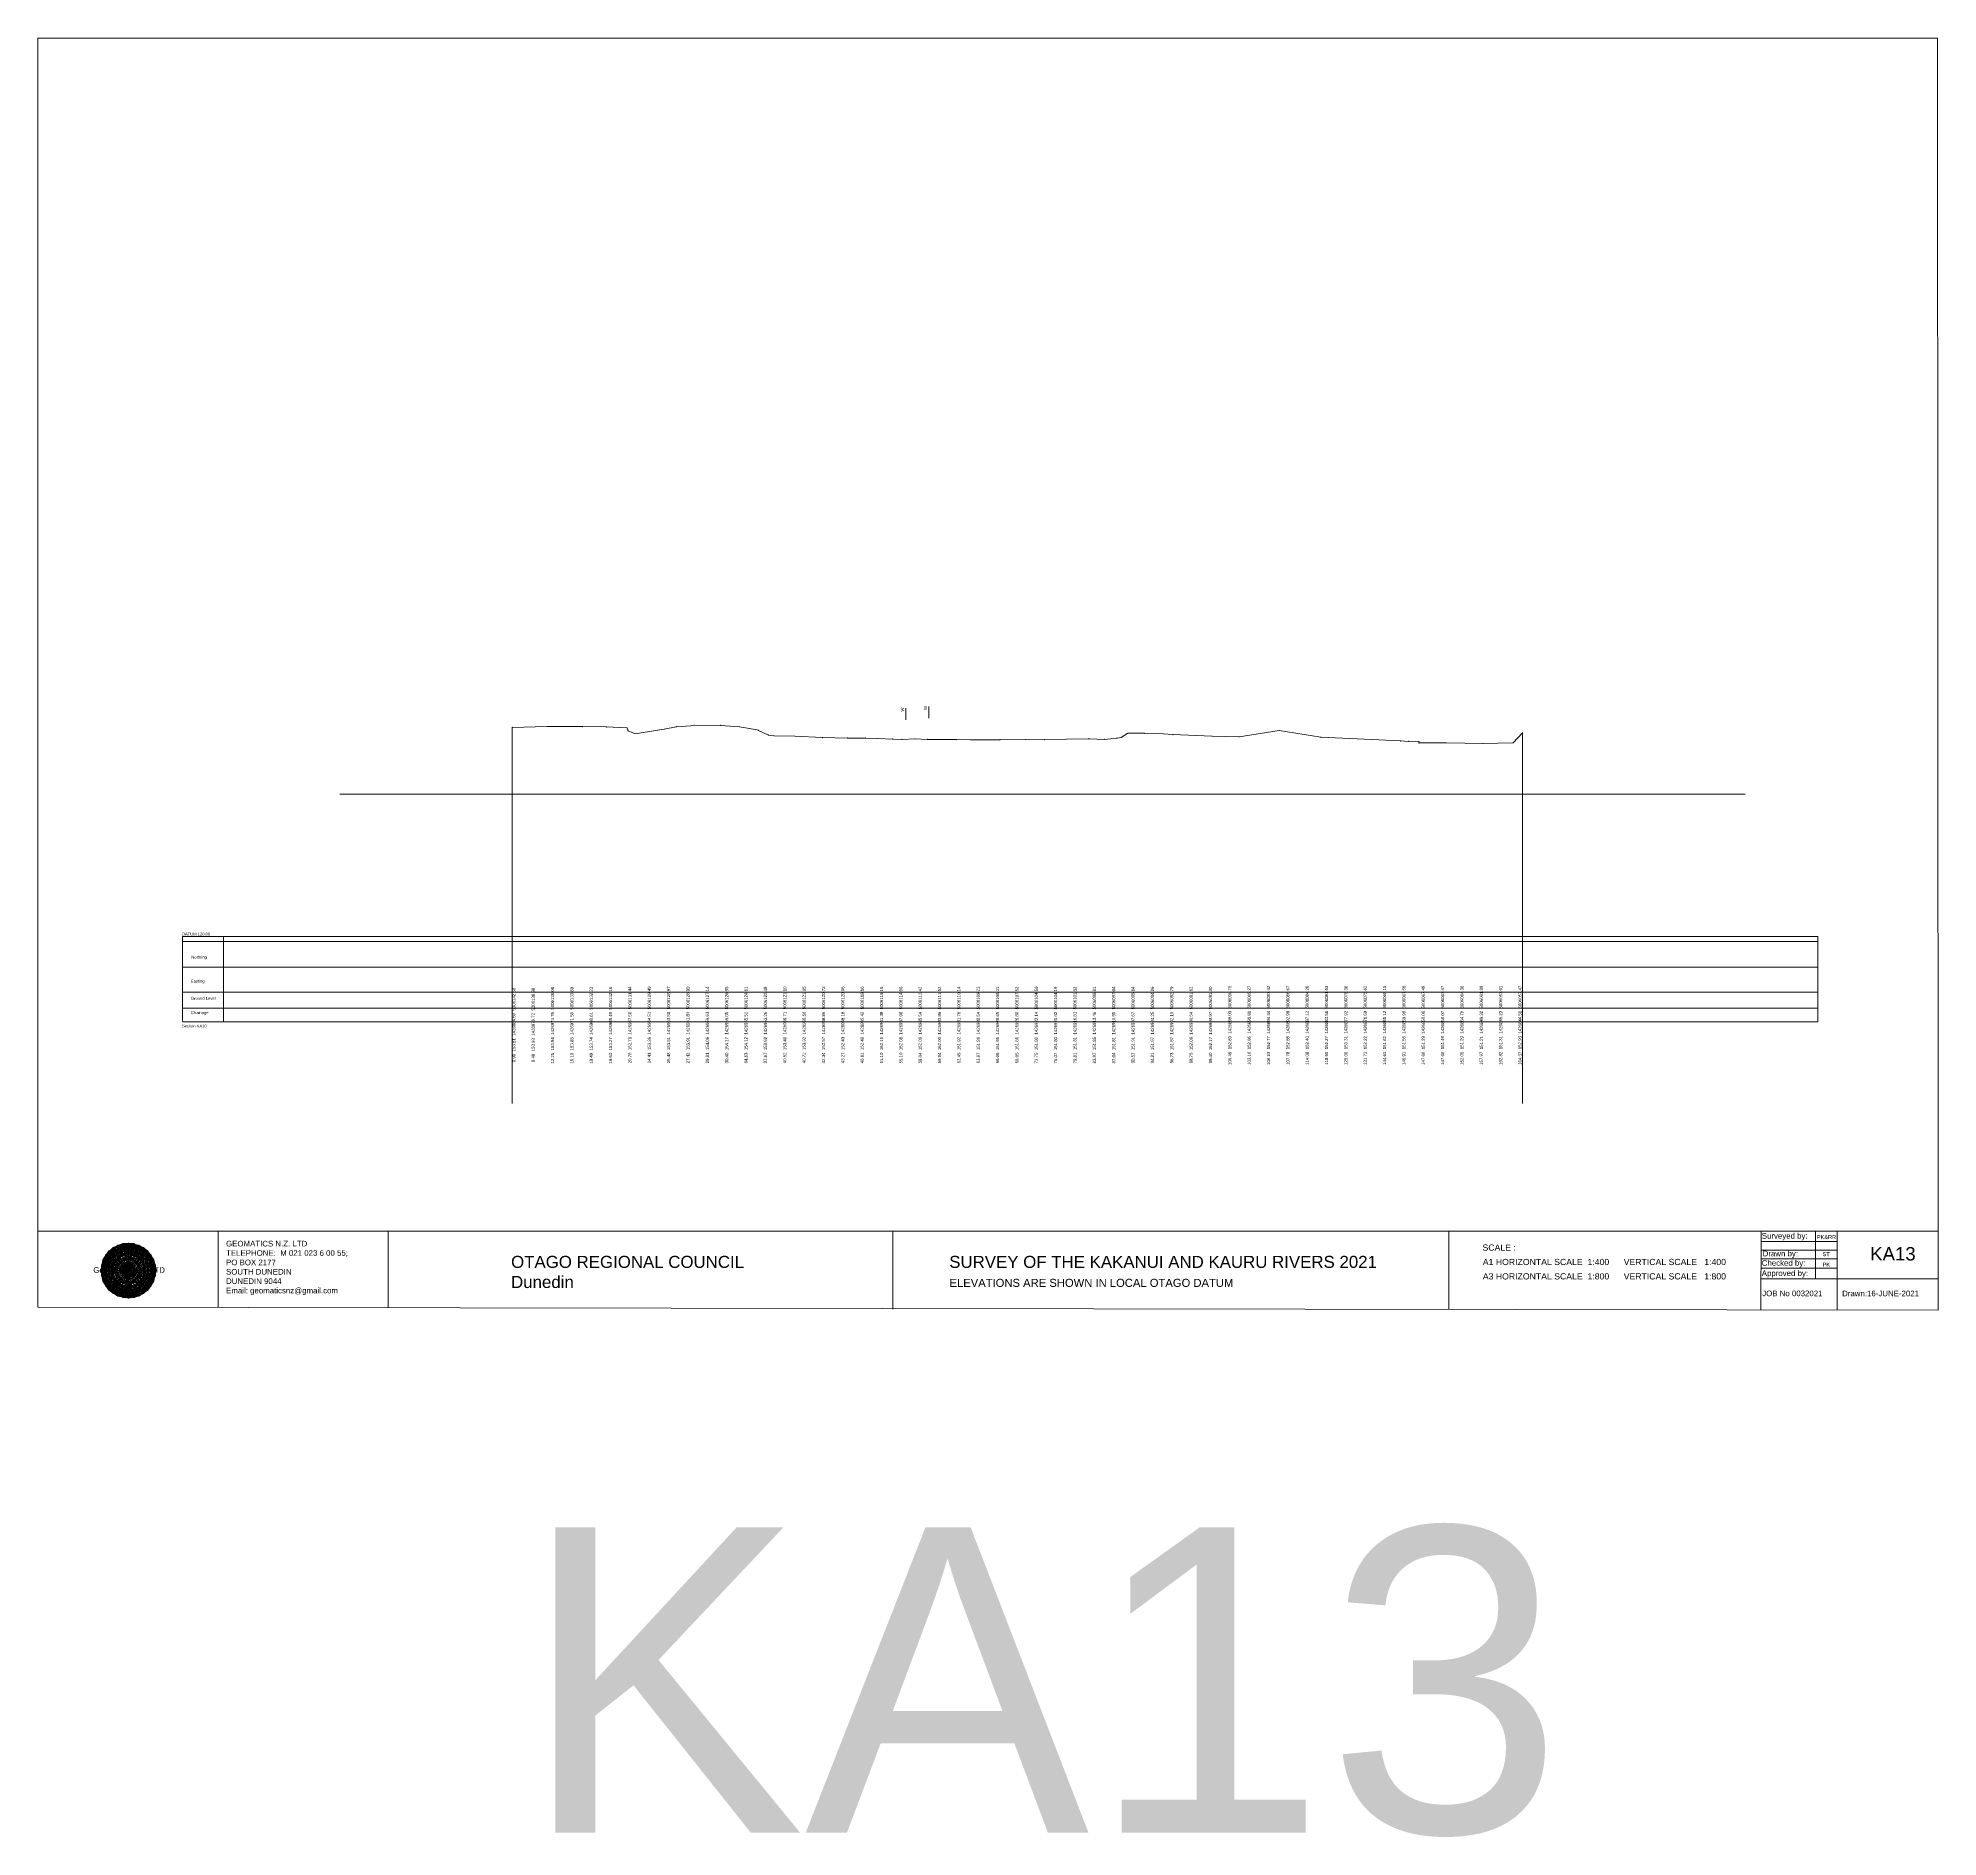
# Model space of a CAD drawing. Header units: millimetres. Extents: x -14733841 to 49759505, y -172413 to 1425285150.
# Drawn here: x -3380468 to -3073060, y -25717 to 265345 of the extents above; entities that cross this region are included whole.
import ezdxf

# ---------------------------------------------------------------- set-up
doc = ezdxf.new("R2010")
doc.units = ezdxf.units.MM
doc.header["$PDMODE"] = 35
doc.header["$PDSIZE"] = 20
doc.layers.get('0').update_dxf_attribs({"lineweight": 0})
doc.layers.add('geo', color=7, linetype='Continuous', lineweight=0)
doc.styles.get("Standard").update_dxf_attribs({"font": 'arial.ttf'})

# ---------------------------------------------------------------- blocks, each defined once
blk = doc.blocks.new('Geomatics_Circle_SPT')
at = {"layer": 'geo', "color": 2, "linetype": 'Continuous', "lineweight": 0}
for p, q in [((0, 25.2), (-25.2, 0)), ((-24.7, 4.9), (-4.9, 24.7)), ((-24.7, -4.9), (4.9, 24.7)), ((-9.7, 23.3), (-23.3, 9.6)), ((9.7, 23.3), (-23.3, -9.7)), ((-21, 14), (-14, 21)), ((-21, -14), (14, 21)), ((0, 0), (-17.8, 17.8)), ((-14, 21), (21, -14)), ((23.3, -9.7), (-9.7, 23.3)), ((-4.9, 24.7), (24.7, -4.9)), ((25.2, 0), (0, 25.2)), ((0, 0), (17.8, 17.8)), ((4.9, 24.7), (24.7, 4.9)), ((23.3, 9.7), (9.7, 23.3)), ((14, 21), (21, 14)), ((17.8, 18.1), (17.8, 18.1)), ((4.9, -24.7), (-24.7, 4.9)), ((-24.7, 0), (0, -24.7)), ((-23.3, 9.7), (9.7, -23.3)), ((14, -21), (-21, 14)), ((0, 0), (-17.8, -17.8)), ((21, 14), (-14, -21)), ((-9.7, -23.3), (23.3, 9.7)), ((24.7, 4.9), (-4.9, -24.7)), ((0, 0), (17.8, -17.8)), ((0, -24.8), (25.2, 0)), ((-4.9, -24.7), (-24.7, -4.9)), ((-23.3, -9.7), (-9.7, -23.3)), ((-14, -21), (-21, -14)), ((24.7, -4.9), (4.9, -24.7)), ((9.7, -23.3), (23.3, -9.7)), ((21, -14), (14, -21)), ((-17.8, -17.8), (-17.8, -17.8)), ((4.9, -24.7), (4.9, -24.7)), ((18.1, -17.8), (18.1, -17.8))]:
    blk.add_line(p, q, dxfattribs=at)
at = {"layer": 'geo', "color": 1, "linetype": 'Continuous', "lineweight": 0}
for p, q in [((-25.2, 0), (9.7, 23.3)), ((-25.2, 0), (-9.6, 23.3)), ((-4.9, 24.8), (-24.7, -4.9)), ((4.9, 24.7), (-24.7, 4.9)), ((14, 21), (-24.7, -4.9)), ((-14, 21), (-24.7, 4.9)), ((-23.3, 9.7), (0, 25.2)), ((-23.3, -9.6), (0, 25.2)), ((-23.3, -9.6), (17.8, 17.8)), ((-23.3, 9.7), (-17.8, 17.9)), ((-23.3, -9.6), (-17.8, 17.9)), ((-23.3, 9.7), (17.8, 17.8)), ((4.9, 24.8), (-21, -14)), ((-4.9, 24.7), (-21, 14)), ((14, 21), (-21, 14)), ((-14, 21), (-21, -14)), ((-17.9, 17.6), (-17.9, 17.6)), ((-17.8, 17.8), (9.7, 23.3)), ((-17.8, 17.8), (-9.6, 23.3)), ((-17.8, -17.8), (9.7, 23.3)), ((-17.8, -17.8), (-9.7, 23.3)), ((-9.7, -23.3), (-17.8, 17.8)), ((-17.8, 17.8), (9.7, -23.3)), ((-17.8, 17.8), (23.3, -9.6)), ((-17.8, 17.8), (23.3, 9.7)), ((4.9, 24.7), (-14, 21)), ((-4.9, 24.7), (-14, -20.9)), ((0, 0), (-14, 21)), ((-14, 21), (-4.9, -24.7)), ((-14, 21), (-14, 21)), ((24.7, -4.9), (-14, 21)), ((21, 14), (-14, 21)), ((-9.8, 23.1), (-9.8, 23.1)), ((-9.7, 23.3), (0, 25.2)), ((-9.7, 23.3), (0, -25.2)), ((-9.7, -23.3), (0, 25.2)), ((-9.6, 23.3), (17.8, -17.8)), ((-9.6, 23.3), (25.2, 0)), ((-9.6, 23.3), (17.8, 17.8)), ((-9.6, -23.3), (17.8, 17.9)), ((0, 0), (-4.9, 24.7)), ((-4.9, 24.7), (-4.9, 24.7)), ((21, -14), (-4.9, 24.7)), ((24.8, 4.9), (-4.9, 24.7)), ((14, 21), (-4.9, 24.7)), ((-0.2, 25.1), (-0.2, 25.1)), ((0, 25.2), (9.7, -23.3)), ((0, 25.2), (23.3, -9.7)), ((0, 25.2), (23.3, 9.7)), ((0, 25.2), (9.7, 23.3)), ((0, 0), (4.9, 24.7)), ((0, -25.2), (9.7, 23.3)), ((0, 0), (14, 21)), ((21, 14), (4.9, 24.8)), ((14, -21), (4.9, 24.7)), ((24.7, -4.9), (4.9, 24.7)), ((4.9, 24.7), (4.9, 24.7)), ((4.9, -24.7), (14, 21)), ((9.4, 23.3), (9.4, 23.3)), ((9.7, 23.3), (17.8, -17.8)), ((9.7, 23.3), (25.2, 0)), ((9.7, 23.3), (17.8, 17.9)), ((17.8, 17.8), (9.7, -23.3)), ((21, -14), (14, 21)), ((24.7, 4.9), (14, 21)), ((14, 21), (14, 21)), ((17.6, 17.9), (17.6, 17.9)), ((17.8, 17.8), (23.3, -9.7)), ((17.8, 17.8), (23.3, 9.7)), ((-25.2, 0), (23.3, 9.7)), ((-25.2, 0), (-23.3, 9.7)), ((-23.3, -9.7), (-25.2, 0)), ((-9.6, -23.3), (-25.2, 0)), ((9.7, -23.3), (-25.2, 0)), ((21, 14), (-24.7, 4.9)), ((-21, 14), (-24.7, -4.9)), ((0, 0), (-24.7, 4.9)), ((-24.7, 4.9), (-21, -14)), ((-24.7, 4.9), (-4.9, -24.7)), ((-24.7, 4.9), (14, -21)), ((-24.7, 4.9), (-24.7, 4.9)), ((0, 0), (-24.7, -4.9)), ((-17.8, -17.8), (-23.3, 9.7)), ((0, -25.2), (-23.3, 9.7)), ((-23.3, 9.7), (17.8, -17.8)), ((-23.3, 9.7), (25.2, 0)), ((-23.3, 9.4), (-23.3, 9.4)), ((-23.3, -9.7), (25.2, 0)), ((0, 0), (-21, 14)), ((-21, 14), (-14, -21)), ((-21, 14), (4.9, -24.7)), ((-21, 14), (-21, 14)), ((24.7, 4.9), (-21, 14)), ((0, 0), (-21, -14)), ((-17.8, -17.8), (23.3, 9.7)), ((-14, -21), (24.7, 4.9)), ((0, 0), (-14, -21)), ((25.2, 0), (-9.6, -23.3)), ((-4.9, -24.7), (21, 14)), ((0, 0), (-4.9, -24.7)), ((0, 0), (21, 14)), ((23.3, 9.7), (0, -25.2)), ((0, 0), (24.8, 4.9)), ((0, 0), (4.9, -24.7)), ((0, 0), (14, -21)), ((0, 0), (21, -14)), ((0, 0), (24.8, -4.9)), ((4.9, -24.7), (24.7, 4.9)), ((25.2, 0), (9.7, -23.3)), ((14, -21), (21, 14)), ((23.3, 9.7), (17.8, -17.8)), ((24.7, -4.9), (21, 14)), ((21, 14), (21, 14)), ((21, -14), (24.7, 4.9)), ((23.1, 9.8), (23.1, 9.8)), ((23.3, 9.7), (25.2, 0)), ((25.2, 0), (23.3, -9.6)), ((24.7, 4.9), (24.7, 4.9)), ((25.1, 0.2), (25.1, 0.2)), ((-25.2, 0), (23.3, -9.7)), ((-25.1, -0.2), (-25.1, -0.2)), ((-24.7, -4.9), (-24.7, -4.9)), ((-24.7, -4.9), (-14, -21)), ((-24.7, -4.9), (4.9, -24.7)), ((-24.7, -4.9), (21, -14)), ((-17.8, -17.8), (-23.3, -9.7)), ((0, -25.2), (-23.3, -9.6)), ((17.8, -17.8), (-23.3, -9.6)), ((-23.1, -9.8), (-23.1, -9.8)), ((-21, -14), (24.7, -4.9)), ((-21, -14), (-21, -14)), ((-21, -14), (-4.9, -24.7)), ((-21, -14), (14, -21)), ((23.3, -9.7), (-17.8, -17.8)), ((-14, -21), (21, -14)), ((-4.9, -24.7), (24.7, -4.9)), ((23.3, -9.6), (0, -25.2)), ((4.9, -24.7), (21, -14)), ((14, -21), (24.7, -4.9)), ((23.3, -9.6), (17.8, -17.8)), ((21, -14), (21, -14)), ((23.3, -9.4), (23.3, -9.4)), ((24.7, -4.9), (24.7, -4.9)), ((-9.6, -23.3), (-17.8, -17.8)), ((9.7, -23.3), (-17.8, -17.8)), ((-17.6, -17.9), (-17.6, -17.9)), ((-14, -21), (-14, -21)), ((-14, -21), (4.9, -24.7)), ((17.8, -17.8), (-9.7, -23.3)), ((0, -25.2), (-9.7, -23.3)), ((-9.4, -23.3), (-9.4, -23.3)), ((-4.9, -24.7), (14, -21)), ((-4.9, -24.7), (-4.9, -24.7)), ((9.7, -23.3), (0, -25.2)), ((0.2, -25.1), (0.2, -25.1)), ((4.9, -24.7), (4.9, -24.7)), ((17.8, -17.8), (9.7, -23.3)), ((9.8, -23.1), (9.8, -23.1)), ((14, -21), (14, -21)), ((17.9, -17.6), (17.9, -17.6))]:
    blk.add_line(p, q, dxfattribs=at)
at = {"layer": 'geo', "color": 114, "linetype": 'Continuous', "lineweight": 0}
for p, q in [((17.9, 17.8), (-25.2, 0)), ((-24.7, 4.9), (14, 21)), ((9.7, 23.3), (-23.3, 9.7)), ((-20.9, 14), (4.9, 24.7)), ((0, 25.2), (-17.8, 17.8)), ((-17.8, 17.8), (0, -25.2)), ((-14, 21), (-4.9, 24.7)), ((4.9, -24.7), (-14, 21)), ((0, 0), (-9.7, 23.3)), ((-4.9, 24.7), (14, -21)), ((17.8, -17.8), (0, 25.2)), ((0, 0), (9.7, 23.3)), ((4.9, 24.7), (21, -14)), ((23.3, -9.7), (9.7, 23.3)), ((14, 21), (24.7, -4.9)), ((25.2, 0), (17.8, 17.8)), ((-24.7, -4.9), (21, 14)), ((-14, -21), (-24.7, 4.9)), ((0, 0), (-23.3, 9.7)), ((-23.3, 9.7), (-9.7, -23.3)), ((0, 0), (-23.3, -9.7)), ((-4.9, -24.7), (-21, 14)), ((24.8, 4.9), (-20.9, -14)), ((0, 0), (-9.7, -23.3)), ((0, 0), (23.3, 9.7)), ((0, 0), (9.7, -23.3)), ((0, 0), (23.3, -9.7)), ((21, 14), (24.7, 4.9)), ((-25.2, 0), (-17.8, -17.8)), ((-21, -14), (-24.7, -4.9)), ((-17.8, -17.8), (25.2, 0)), ((24.8, -4.9), (-14, -21)), ((-9.6, -23.3), (23.3, -9.7)), ((21, -14), (-4.9, -24.8)), ((0, -25.2), (17.9, -17.8)), ((14, -21), (4.9, -24.8))]:
    blk.add_line(p, q, dxfattribs=at)
at = {"layer": 'geo', "color": 250, "linetype": 'Continuous', "lineweight": 0}
for p, q in [((-17.8, 17.8), (17.8, 17.8)), ((-17.8, -17.8), (-17.8, 17.8)), ((-14, 21), (-14, 21)), ((14, 21), (-14, 21)), ((-14, 20.9), (-14, -21)), ((-9.7, 23.3), (9.7, 23.3)), ((-9.7, -23.3), (-9.7, 23.3)), ((-4.9, 24.7), (4.9, 24.7)), ((-4.9, 24.7), (-4.9, -24.7)), ((0, 0), (0, 25.2)), ((4.9, 24.7), (4.9, -24.7)), ((9.7, -23.3), (9.7, 23.3)), ((14, 21), (14, -21)), ((17.8, -17.8), (17.8, 17.8)), ((0, 0), (-25.2, 0)), ((24.7, 4.9), (-24.7, 4.9)), ((-24.7, 4.9), (-24.7, -4.9)), ((-23.3, 9.7), (23.3, 9.7)), ((-23.3, 9.7), (-23.3, 9.7)), ((-23.3, -9.7), (-23.3, 9.7)), ((21, 14), (-21, 14)), ((-21, 14), (-21, -14)), ((0, 0), (0, -25.2)), ((0, 0), (25.2, 0)), ((21, 14), (21, 14)), ((21, -14), (21, 14)), ((23.3, 9.7), (23.3, -9.7)), ((24.7, 4.9), (24.7, 4.9)), ((24.7, -4.9), (24.7, 4.9)), ((-24.7, -4.9), (24.7, -4.9)), ((23.3, -9.7), (-23.3, -9.7)), ((-21, -14), (21, -14)), ((17.8, -17.8), (-17.8, -17.8)), ((-14, -21), (14, -21)), ((9.7, -23.3), (-9.7, -23.3)), ((-4.9, -24.7), (4.9, -24.7))]:
    blk.add_line(p, q, dxfattribs=at)
blk = doc.blocks.new('GeomaticsNZ TITLE BLOCK')
at = {"color": 7, "linetype": 'Continuous', "lineweight": 0}
for p, q in [((0, 94.9), (0, 1579.2)), ((0, 1579.2), (2363.4, 1579.2)), ((2363.4, 1579.2), (2364, 94.9)), ((2364, 94.9), (0, 94.9)), ((0, 94.9), (0, 0)), ((15.9, 94.9), (2364, 94.9)), ((224.3, 95.2), (224.3, -0.3)), ((2364, 94.9), (382.6, 94.9)), ((435.8, 95.2), (435.8, -0.7)), ((1063.4, 94.9), (1063.4, -2.4)), ((1755.4, 94.9), (1755.4, -2.6)), ((2143.9, 94.9), (2143.7, -3)), ((2211.5, 94.9), (2211.5, 36.1)), ((2238.6, 94.8), (2238.6, -3.2)), ((2364, -3.5), (2364, 94.9)), ((2143.9, 81.9), (2238.6, 81.7)), ((2143.9, 71), (2238.6, 71)), ((2143.6, 60.4), (2238.6, 60.4)), ((2143.8, 48.6), (2238.6, 48.6)), ((2143.8, 35.4), (2364, 35.3)), ((0, 0), (2364, -3.5))]:
    blk.add_line(p, q, dxfattribs=at)
at = {"color": 7, "linetype": 'Continuous', "lineweight": 0, "xscale": 1.36, "yscale": 1.36, "zscale": 1.36}
blk.add_blockref('Geomatics_Circle_SPT', (112.4, 45.7), dxfattribs=at)
at = {"color": 7, "linetype": 'Continuous', "lineweight": 0}
for s, p in [('PK&RR', (2213.2, 84.8)), ('ST', (2220.3, 63.6)), ('PK', (2220.4, 50.6))]:
    blk.add_text(s, height=5, dxfattribs=at).set_placement(p)
at = {"color": 7, "linetype": 'Continuous', "lineweight": 0, "attachment_point": 1}
for s, width, heights, insert, char_height in [('{\\C256;GEOMATICS N.Z. LTD                   \\PTELEPHONE:  M 021 023 6 00 55;\\PPO BOX 2177\\PSOUTH DUNEDIN\\PDUNEDIN 9044\\PEmail: geomaticsnz@gmail.com}', 3535.727, [94.7], (234, 82.7), 7), ('{\\C256;Surveyed by:}', 3535.727, [0], (2144.7, 92.4), 7), ('{\\C256;Geomatics N.Z. LTD                   }', 125.079, [15.8], (68.8, 49.9), 7), ('{\\C256;OTAGO REGIONAL COUNCIL\\PDunedin}', 3535.727, [0], (588.6, 64), 15), ('{\\C256;SURVEY OF THE KAKANUI AND KAURU RIVERS 2021}', 3535.727, [0], (1133.8, 64), 15), ('{\\C256;Checked by:}', 3535.727, [0], (2144.7, 58.6), 7), ('{\\C256;Drawn by:}', 3535.727, [0], (2145.8, 70.4), 7), ('{\\C256;ELEVATIONS ARE SHOWN IN LOCAL OTAGO DATUM}', 3535.727, [0], (1134.1, 35.4), 10), ('{\\C256;Approved by:}', 3535.727, [0], (2144.7, 45.9), 7), ('{\\C256;JOB No 0032021}', 3535.727, [0], (2145.3, 20.8), 7), ('{\\C256;Drawn:16-JUNE-2021}', 3535.727, [0], (2244.7, 20.7), 7)]:
    blk.add_mtext_dynamic_manual_height_columns(s, width=width, gutter_width=159, heights=heights, dxfattribs=dict(at, insert=insert, char_height=char_height))

msp = doc.modelspace()

# ---------------------------------------------------------------- linework, layer by layer
at = {"color": 7, "lineweight": 0}
for p, q in [((-3240062, 155056), (-3240062, 156903)), ((-3236335, 155317), (-3236335, 157165)), ((-3303735, 153811), (-3303735, 92950)), ((-3140266, 152927), (-3140266, 92950))]:
    msp.add_line(p, q, dxfattribs=at)
at = {"lineweight": 0}
for p, q in [((-3331629, 143003), (-3104283, 143003)), ((-3357100, 120000), (-3357100, 119453))]:
    msp.add_line(p, q, dxfattribs=at)
at = {"color": 7, "lineweight": 0, "transparency": 33554687}
for p, q in [((-3357100, 120000), (-3092520, 120000)), ((-3350465, 120000), (-3350465, 106176)), ((-3092520, 120000), (-3092520, 106176)), ((-3357100, 119453), (-3357100, 106303)), ((-3357100, 119154), (-3092520, 119154)), ((-3357100, 115031), (-3092520, 115031)), ((-3357100, 110970), (-3092520, 110970)), ((-3357100, 108366), (-3092520, 108366)), ((-3357100, 106176), (-3092520, 106176))]:
    msp.add_line(p, q, dxfattribs=at)
at = {"color": 1, "lineweight": 0}
msp.add_lwpolyline([(-3303735, 153811), (-3298144, 153931), (-3292379, 153941), (-3288528, 153881), (-3285145, 153741), (-3284997, 153271), (-3283855, 152781), (-3280218, 153361), (-3279154, 153511), (-3277209, 153911), (-3274824, 154061), (-3274228, 154171), (-3269999, 154121), (-3266963, 153920), (-3264115, 153400), (-3263914, 153320), (-3262291, 152570), (-3261365, 152430), (-3258020, 152400), (-3253530, 152150), (-3249531, 152080), (-3246595, 152090), (-3244691, 152000), (-3242181, 151920), (-3240666, 151860), (-3238572, 151950), (-3236579, 151860), (-3231887, 151860), (-3229564, 151800), (-3224823, 151809), (-3220659, 151849), (-3217595, 151809), (-3214064, 151909), (-3210419, 151969), (-3207898, 151869), (-3205881, 152089), (-3205228, 152169), (-3204139, 152889), (-3201474, 152859), (-3198404, 152769), (-3196852, 152649), (-3190554, 152399), (-3186130, 152269), (-3179631, 153308), (-3172904, 152218), (-3160003, 151618), (-3158722, 151548), (-3157032, 151488), (-3157034, 151288), (-3152586, 151288), (-3146661, 151208), (-3141810, 151308), (-3140266, 152927)], dxfattribs=at)
at = {"color": 7, "lineweight": 0}
for p in [(-3303735, 153811), (-3298144, 153931), (-3292379, 153941), (-3288528, 153881), (-3285145, 153741), (-3277209, 153911), (-3274824, 154061), (-3274228, 154171), (-3269999, 154121), (-3266963, 153920), (-3284997, 153271), (-3283855, 152781), (-3280218, 153361), (-3279154, 153511), (-3264115, 153400), (-3263914, 153320), (-3262291, 152570), (-3261365, 152430), (-3258020, 152400), (-3253530, 152150), (-3249531, 152080), (-3246595, 152090), (-3244691, 152000), (-3242181, 151920), (-3240666, 151860), (-3238572, 151950), (-3236579, 151860), (-3231887, 151800), (-3229564, 151800), (-3224823, 151809), (-3220659, 151849), (-3217595, 151809), (-3214064, 151909), (-3210419, 151969), (-3207898, 151869), (-3205881, 152089), (-3205228, 152169), (-3204139, 152889), (-3201474, 152859), (-3198404, 152769), (-3196852, 152649), (-3190554, 152399), (-3186130, 152269), (-3179631, 153308), (-3172904, 152218), (-3160003, 151618), (-3158722, 151548), (-3157034, 151288), (-3157032, 151488), (-3152586, 151288), (-3146661, 151208), (-3141810, 151308), (-3140266, 152927)]:
    msp.add_point(p, dxfattribs=at)

# ---------------------------------------------------------------- block references
at = {"color": 7, "lineweight": 0, "xscale": 130.037656131007, "yscale": 130.037656131007, "zscale": 130.037656131007}
msp.add_blockref('GeomaticsNZ TITLE BLOCK', (-3380468, 59985), dxfattribs=at)

# ---------------------------------------------------------------- texts
at = {"color": 7, "lineweight": 0, "transparency": 33554687}
for s, height, p in [('DATUM 120.00', 473.07, (-3357167, 120136)), ('Northing', 473.1, (-3355656, 116387)), ('Easting', 473.1, (-3355725, 112528)), ('Ground Level', 473.07, (-3355708, 109739)), ('Chainage', 473.1, (-3355705, 107414)), ('Section KA10', 473.07, (-3357167, 105258))]:
    msp.add_text(s, height=height, dxfattribs=at).set_placement(p)
at = {"color": 7, "lineweight": 0}
for s, p in [('  0.90  153.81  1426984.50  5006142.58', (-3303233, 99251)), ('  6.49  153.93  1426979.72  5006138.98', (-3300102, 99253)), (' 12.25  153.94  1426974.75  5006136.06', (-3296972, 99204)), (' 16.10  153.88  1426971.56  5006133.89', (-3293841, 99204)), (' 19.49  153.74  1426968.61  5006132.23', (-3290710, 99204)), (' 19.63  153.27  1426968.48  5006132.16', (-3287580, 99204)), (' 20.78  152.78  1426967.58  5006131.44', (-3284449, 99259)), (' 24.41  153.36  1426964.51  5006129.49', (-3281318, 99259)), (' 25.48  153.51  1426963.58  5006128.97', (-3278188, 99259)), (' 27.42  153.91  1426961.84  5006128.09', (-3275057, 99259)), (' 29.81  154.06  1426959.63  5006127.14', (-3271926, 99259)), (' 30.40  154.17  1426959.05  5006126.95', (-3268796, 99250)), (' 34.63  154.12  1426955.52  5006124.61', (-3265665, 99250)), (' 37.67  153.92  1426953.26  5006122.48', (-3262534, 99250)), (' 40.52  153.40  1426950.71  5006121.19', (-3259404, 99271)), (' 40.72  153.32  1426950.56  5006121.05', (-3256273, 99271)), (' 42.34  152.57  1426948.86  5006120.73', (-3253142, 99271)), (' 43.27  152.43  1426948.18  5006120.06', (-3250011, 99271)), (' 46.61  152.40  1426945.42  5006118.16', (-3246881, 99271)), (' 51.10  152.15  1426941.39  5006116.15', (-3243750, 99251)), (' 55.10  152.08  1426937.98  5006114.06', (-3240620, 99251)), (' 58.04  152.09  1426935.54  5006112.42', (-3237489, 99251)), (' 59.94  152.00  1426933.86  5006111.52', (-3234358, 99251)), (' 62.45  151.92  1426931.76  5006110.14', (-3231228, 99253)), (' 63.97  151.86  1426930.54  5006109.23', (-3228097, 99253)), (' 66.06  151.95  1426928.65  5006108.31', (-3224966, 99253)), (' 68.05  151.86  1426926.80  5006107.52', (-3221836, 99253)), (' 72.75  151.80  1426923.14  5006104.50', (-3218705, 99247)), (' 75.07  151.80  1426920.62  5006104.19', (-3215575, 99247)), (' 79.81  151.81  1426916.81  5006101.32', (-3212444, 99247)), (' 83.97  151.85  1426913.46  5006098.81', (-3209314, 99251)), (' 87.04  151.81  1426910.95  5006097.04', (-3206183, 99251)), (' 90.57  151.91  1426907.67  5006095.64', (-3203053, 99251)), (' 94.21  151.97  1426904.25  5006094.26', (-3199922, 99251)), (' 96.73  151.87  1426902.19  5006092.79', (-3196792, 99251)), (' 98.75  152.09  1426900.54  5006091.62', (-3193661, 99251)), (' 99.40  152.17  1426899.97  5006091.30', (-3190531, 99251)), ('100.49  152.89  1426899.03  5006090.75', (-3187400, 99204)), ('103.16  152.86  1426896.81  5006089.27', (-3184270, 99204)), ('106.23  152.77  1426894.34  5006087.42', (-3181139, 99204)), ('107.78  152.65  1426892.98  5006086.67', (-3178008, 99204)), ('114.08  152.40  1426887.12  5006084.20', (-3174878, 99204)), ('118.50  152.27  1426883.56  5006081.53', (-3171747, 99204)), ('125.00  153.31  1426877.92  5006078.30', (-3168617, 99204)), ('131.73  152.22  1426871.69  5006075.62', (-3165486, 99204)), ('144.63  151.62  1426861.12  5006068.15', (-3162355, 99204)), ('145.91  151.55  1426859.98  5006067.56', (-3159225, 99204)), ('147.60  151.29  1426858.06  5006067.49', (-3156094, 99204)), ('147.60  151.49  1426858.07  5006067.47', (-3152964, 99204)), ('152.05  151.29  1426854.78  5006064.30', (-3149834, 99204)), ('157.97  151.21  1426849.32  5006061.89', (-3146703, 99204)), ('162.82  151.31  1426846.23  5006057.61', (-3143572, 99204)), ('164.37  152.93  1426844.51  5006057.47', (-3140442, 99204))]:
    msp.add_text(s, height=500, rotation=90, dxfattribs=at).set_placement(p)
for s, height, p in [('A1 HORIZONTAL SCALE  1:400      VERTICAL SCALE   1:400 ', 1005.54, (-3146705, 66813)), ('SCALE :  ', 1005.5, (-3146752, 69137)), ('KA13', 2154.7, (-3084036, 67564)), ('A3 HORIZONTAL SCALE  1:800      VERTICAL SCALE   1:800', 1005.54, (-3146705, 64489)), ('KA13', 49394.5, (-3302410, -25016))]:
    msp.add_text(s, height=height, dxfattribs=at).set_placement(p)
at = {"color": 7, "lineweight": 0, "char_height": 500, "attachment_point": 1, "rotation": 90}
for insert in [(-3240850, 156361), (-3237123, 156623)]:
    msp.add_mtext_dynamic_manual_height_columns('W', width=4277.93, gutter_width=12.5, heights=[0], dxfattribs=dict(at, insert=insert))

doc.saveas('drawing.dxf')
